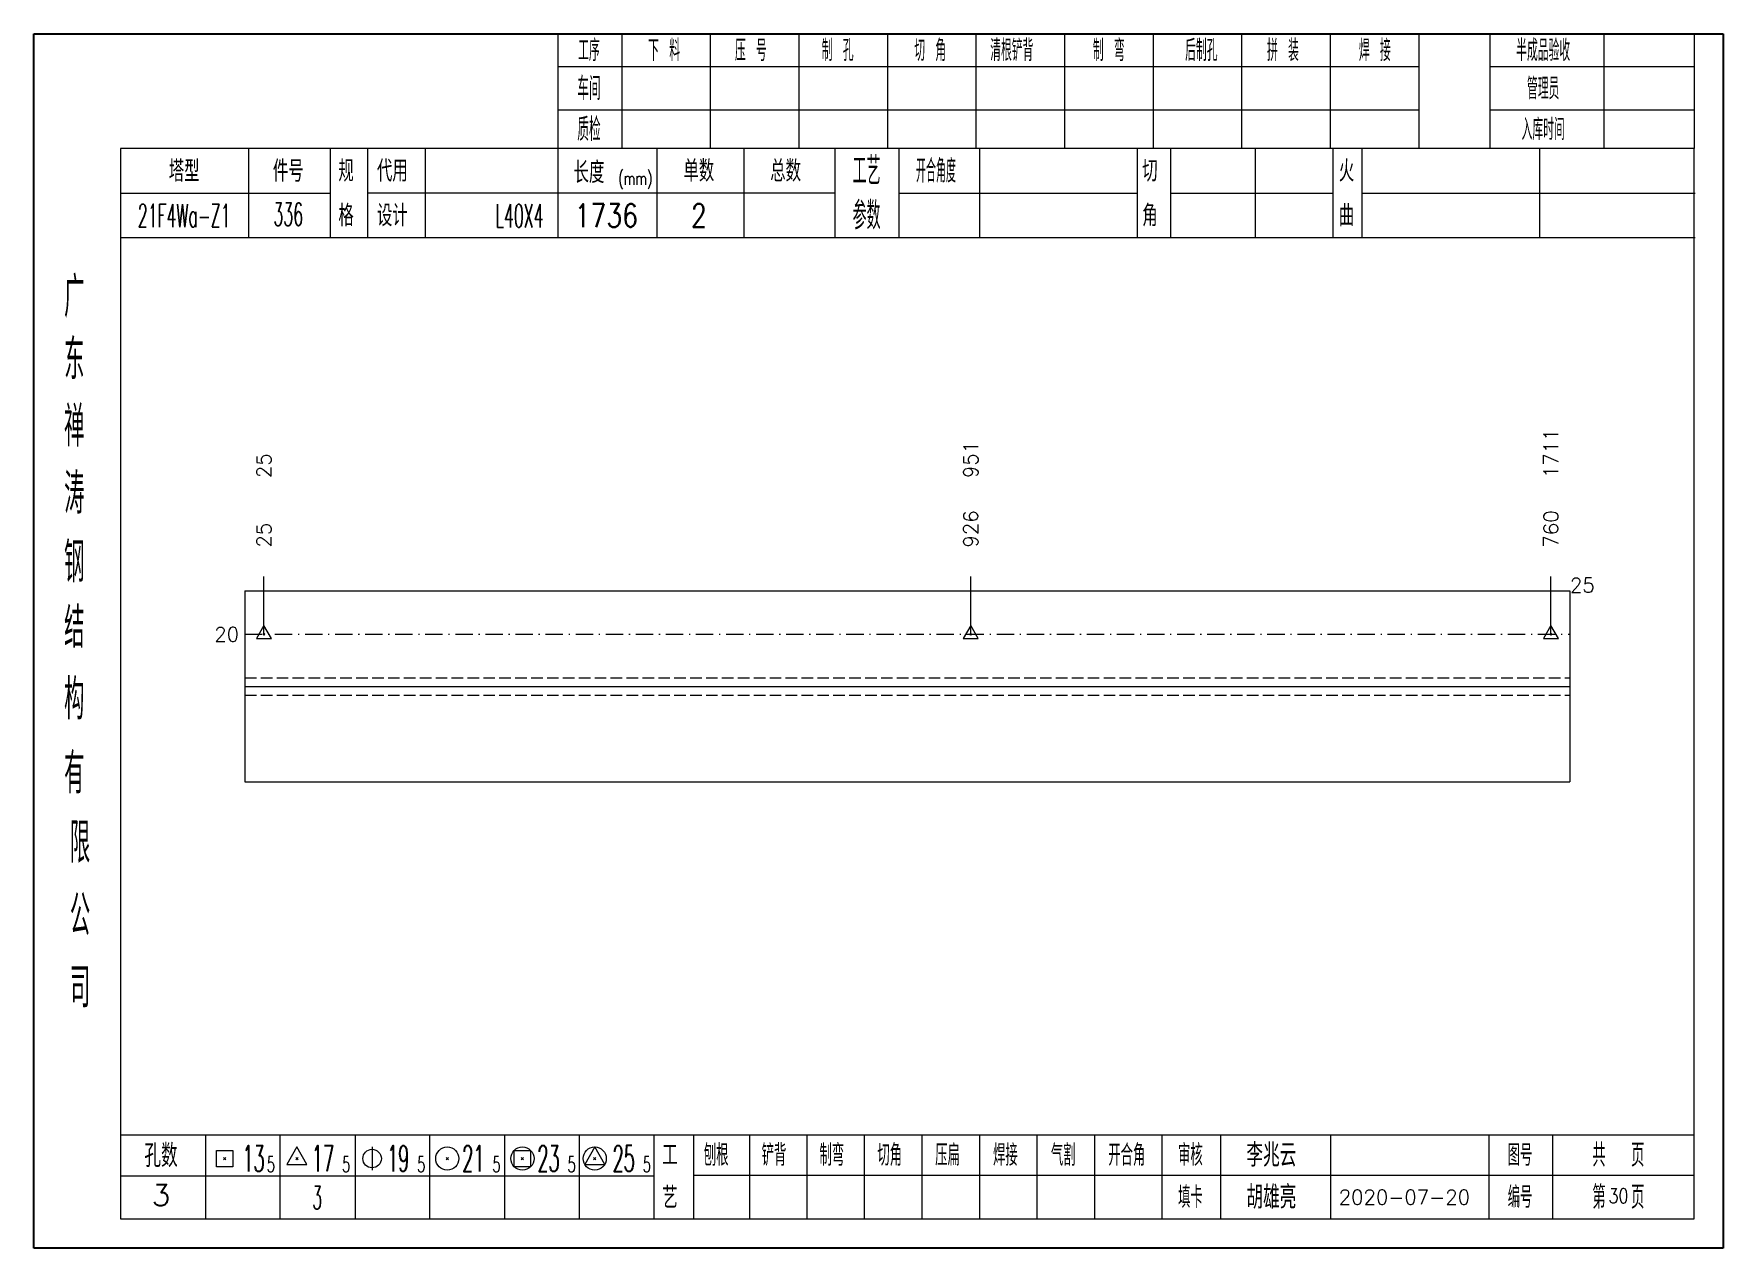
# Model space of a CAD drawing. Extents: x 1310 to 15542, y -76 to 8381.
# Drawn here: x 10568.2 to 10860.3, y 4373.7 to 4583.7 of the extents above; entities that cross this region are included whole.
import ezdxf
from ezdxf.enums import TextEntityAlignment as Align

# ---------------------------------------------------------------- set-up
doc = ezdxf.new("R2010")
doc.units = 0
doc.header["$MEASUREMENT"] = 0
doc.linetypes.add('一点画线', pattern=[5.2, 3, -1, 0.2, -1])
doc.linetypes.add('虚线', pattern=[2.75, 2, -0.75])
doc.layers.get('0').update_dxf_attribs({"linetype": 'CONTINUOUS', "lineweight": 25})
for name, color, linetype, lineweight in [('1', 7, 'CONTINUOUS', 25), ('4', 7, 'CONTINUOUS', 25), ('5', 7, 'CONTINUOUS', 25)]:
    doc.layers.add(name, color=color, linetype=linetype, lineweight=lineweight)
doc.styles.get("Standard").update_dxf_attribs({"font": 'simplex.shx', "width": 0.7, "height": 3, "bigfont": 'gbhzfs.shx'})

msp = doc.modelspace()

# ---------------------------------------------------------------- texts
at = {"color": 7, "linetype": 'Continuous', "lineweight": 13}
for s, p in [('1711', (10830.522, 4506.884)), ('25', (10607.991, 4506.884)), ('951', (10730.212, 4506.884))]:
    msp.add_text(s, height=2.5, rotation=90, dxfattribs=at).set_placement(p, align=Align.MIDDLE_LEFT)
at = {"color": 8, "linetype": 'Continuous', "lineweight": 9}
for s, p in [('25', (10607.991, 4494.884)), ('926', (10730.212, 4494.884)), ('760', (10830.522, 4494.884))]:
    msp.add_text(s, height=2.5, rotation=90, dxfattribs=at).set_placement(p, align=Align.MIDDLE_LEFT)
at = {"color": 7, "linetype": 'Continuous', "lineweight": 13}
msp.add_text('25', height=2.5, dxfattribs=at).set_placement((10833.822, 4488.384), align=Align.MIDDLE_LEFT)
msp.add_text('20', height=2.5, dxfattribs=at).set_placement((10603.692, 4479.884), align=Align.MIDDLE_RIGHT)
at = {"layer": '4', "color": 1, "linetype": 'Continuous', "lineweight": 25}
for s, height, width, p in [('工序', 3.7, 0.7, (10664.192, 4580.841)), ('下 料', 3.7, 0.7, (10677.192, 4580.841)), ('压 号', 3.7, 0.7, (10692.192, 4580.841)), ('制 孔', 3.7, 0.7, (10707.192, 4580.841)), ('切 角', 3.7, 0.7, (10723.192, 4580.841)), ('清根铲背 ', 3.7, 0.7, (10738.192, 4580.841)), (' 制 弯', 3.7, 0.7, (10753.192, 4580.841)), (' 后制孔', 3.7, 0.7, (10769.192, 4580.841)), ('拼 装', 3.7, 0.7, (10784.192, 4580.841)), (' 焊 接', 3.7, 0.7, (10799.192, 4580.841)), ('半成品验收', 3.7, 0.7, (10829.192, 4580.841)), ('车间', 4, 0.7, (10664.192, 4574.241)), ('管理员', 3.7, 0.7, (10829.192, 4574.241)), ('质检', 4, 0.7, (10664.192, 4567.181)), ('入库时间', 3.7, 0.7, (10829.192, 4567.181)), ('(mm)', 2.24, 0.7, (10672.192, 4558.741)), ('工艺', 4.8, 0.7, (10712.192, 4560.001)), ('开合角度', 4, 0.6, (10724.192, 4560.001)), ('336', 4, 0.5, (10612.192, 4552.511)), ('参数', 4.8, 0.7, (10712.192, 4552.291)), ('21F4Wa-Z1', 4, 0.5, (10594.192, 4552.261)), ('L40X4', 4, 0.5, (10652.192, 4552.241)), ('1736', 4, 0.8, (10667.192, 4552.291)), ('2', 4, 0.8, (10683.192, 4552.291)), ('广', 6.96, 0.7, (10575.192, 4538.211)), ('东', 6.96, 0.7, (10575.192, 4527.421)), ('禅', 6.96, 0.7, (10575.192, 4515.831)), ('涛', 6.96, 0.7, (10575.192, 4504.231)), ('钢', 6.96, 0.7, (10575.192, 4492.341)), ('结', 6.96, 0.7, (10575.192, 4481.031)), ('构', 6.96, 0.7, (10575.192, 4468.651)), ('有', 6.96, 0.7, (10575.192, 4455.841)), ('限', 6.96, 0.7, (10576.192, 4443.841)), ('公', 6.96, 0.7, (10576.192, 4431.301)), ('司', 6.96, 0.7, (10576.192, 4418.821)), ('13', 4.47, 0.5, (10606.192, 4389.241)), ('17', 4.47, 0.5, (10618.192, 4389.241)), ('19', 4.47, 0.5, (10631.192, 4389.241)), ('21', 4.47, 0.5, (10644.192, 4389.241)), ('23', 4.47, 0.5, (10657.192, 4389.241)), ('25', 4.47, 0.5, (10670.192, 4389.241)), ('刨根', 3.7, 0.8, (10686.192, 4389.841)), ('铲背', 3.7, 0.8, (10696.192, 4389.841)), ('制弯', 3.7, 0.8, (10706.192, 4389.841)), ('切角', 3.7, 0.8, (10716.192, 4389.841)), ('压扁', 3.7, 0.8, (10726.192, 4389.841)), ('焊接', 3.7, 0.8, (10736.192, 4389.841)), ('气割', 3.7, 0.8, (10746.192, 4389.841)), ('开合角', 3.7, 0.8, (10757.192, 4389.841)), ('审核', 3.7, 0.8, (10768.192, 4389.841)), ('图号', 3.7, 0.8, (10825.192, 4389.841)), ('共  页', 4, 0.8, (10842.192, 4389.841)), ('5', 2.68, 0.6, (10609.192, 4388.241)), ('5', 2.68, 0.6, (10622.192, 4388.241)), ('5', 2.68, 0.6, (10635.192, 4388.241)), ('5', 2.68, 0.6, (10648.192, 4388.241)), ('5', 2.68, 0.6, (10661.192, 4388.241)), ('5', 2.68, 0.6, (10674.192, 4388.241)), ('第  页', 4, 0.8, (10842.192, 4382.571)), ('3', 4, 0.5, (10617.192, 4382.491)), ('填卡', 3.7, 0.8, (10768.192, 4382.571)), ('编号', 3.7, 0.8, (10825.192, 4382.571))]:
    msp.add_text(s, height=height, dxfattribs=dict(at, width=width)).set_placement(p, align=Align.MIDDLE_CENTER)
for s, height, p in [('塔型', 3.7, (10594.192, 4559.971)), ('件号', 3.7, (10612.192, 4559.971)), ('规', 3.7, (10622.192, 4560.001)), ('代用', 3.7, (10630.192, 4560.001)), ('长度', 3.7, (10664.192, 4559.741)), ('单数', 3.7, (10683.192, 4560.001)), ('总数', 3.7, (10698.192, 4560.001)), ('切', 3.7, (10761.192, 4560.001)), ('火', 3.7, (10795.192, 4560.001)), ('格', 3.7, (10622.192, 4552.291)), ('设计', 3.7, (10630.192, 4552.291)), ('角', 3.7, (10761.192, 4552.291)), ('曲', 3.7, (10795.192, 4552.291)), ('孔数', 4, (10590.192, 4389.761)), ('工', 3.7, (10678.192, 4389.841)), ('李兆云', 4, (10782.192, 4389.841)), ('胡雄亮', 4, (10782.192, 4382.571)), ('3', 3.7, (10590.192, 4382.931)), ('艺', 3.7, (10678.192, 4382.491)), ('2020-07-20', 2.5, (10805.192, 4382.571))]:
    msp.add_text(s, height=height, dxfattribs=at).set_placement(p, align=Align.MIDDLE_CENTER)
at = {"layer": '4', "color": 6, "linetype": 'Continuous', "lineweight": 25, "width": 0.8}
msp.add_text('30', height=2.5, dxfattribs=at).set_placement((10842.217, 4382.799), align=Align.MIDDLE_CENTER)

# ---------------------------------------------------------------- blocks, each defined once
blk = doc.blocks.new('孔17.5')
at = {"layer": '5', "color": 7, "linetype": 'Continuous', "lineweight": 13}
for p, q in [((0, 1), (-0.866, -0.5)), ((-0.1, -0.1), (0.1, 0.1)), ((0.1, -0.1), (-0.1, 0.1)), ((0.866, -0.5), (0, 1)), ((-0.866, -0.5), (0.866, -0.5))]:
    blk.add_line(p, q, dxfattribs=at)
blk = doc.blocks.new('CTJGK')
at = {"color": 6, "linetype": 'Continuous'}
for p, q in [((0, 209.97), (292.13, 209.97)), ((0, 0), (0, 209.97)), ((292.13, 209.97), (292.13, 0)), ((292.13, 0), (0, 0))]:
    blk.add_line(p, q, dxfattribs=at)

# ---------------------------------------------------------------- linework, layer by layer
at = {"color": 7, "linetype": 'Continuous', "lineweight": 18}
for p, q in [((10604.692, 4487.384), (10604.692, 4454.384)), ((10604.692, 4487.384), (10833.822, 4487.384)), ((10833.822, 4487.384), (10833.822, 4454.384)), ((10604.692, 4470.884), (10833.822, 4470.884))]:
    msp.add_line(p, q, dxfattribs=at)
at = {"color": 7, "linetype": 'Continuous', "lineweight": 13}
for p, q in [((10607.991, 4479.884), (10607.991, 4489.884)), ((10730.212, 4479.884), (10730.212, 4489.884)), ((10830.522, 4479.884), (10830.522, 4489.884))]:
    msp.add_line(p, q, dxfattribs=at)
at = {"color": 3, "linetype": '一点画线', "lineweight": 13}
msp.add_line((10604.692, 4479.884), (10833.822, 4479.884), dxfattribs=at)
at = {"color": 1, "linetype": '虚线', "lineweight": 18}
for p, q in [((10604.692, 4472.384), (10833.822, 4472.384)), ((10604.692, 4469.384), (10833.822, 4469.384))]:
    msp.add_line(p, q, dxfattribs=at)
at = {"layer": '1', "color": 7, "linetype": 'Continuous', "lineweight": 18}
msp.add_line((10604.692, 4454.384), (10833.822, 4454.384), dxfattribs=at)
at = {"layer": '4', "color": 1, "linetype": 'Continuous', "lineweight": 18}
for p, q in [((10568.192, 4583.711), (10568.192, 4373.741)), ((10860.322, 4583.711), (10568.192, 4583.711)), ((10658.822, 4583.711), (10658.822, 4563.871)), ((10669.852, 4583.711), (10669.852, 4563.851)), ((10685.162, 4583.711), (10685.162, 4563.851)), ((10700.482, 4583.711), (10700.482, 4563.851)), ((10715.792, 4583.711), (10715.792, 4563.851)), ((10731.102, 4583.711), (10731.102, 4563.851)), ((10746.412, 4583.711), (10746.412, 4563.851)), ((10761.732, 4583.711), (10761.732, 4563.851)), ((10777.042, 4583.711), (10777.042, 4563.851)), ((10792.352, 4583.711), (10792.352, 4563.851)), ((10807.662, 4583.711), (10807.662, 4563.871)), ((10807.662, 4583.711), (10807.662, 4563.851)), ((10819.942, 4583.711), (10819.942, 4563.851)), ((10839.692, 4583.711), (10839.692, 4563.851)), ((10855.272, 4583.711), (10855.272, 4563.851)), ((10860.322, 4553.911), (10860.322, 4583.711)), ((10807.662, 4577.981), (10658.822, 4577.981)), ((10855.272, 4577.981), (10819.942, 4577.981)), ((10807.662, 4570.501), (10658.822, 4570.501)), ((10855.272, 4570.501), (10819.942, 4570.501)), ((10583.202, 4563.851), (10583.202, 4378.791)), ((10855.272, 4563.851), (10583.202, 4563.851)), ((10605.322, 4563.861), (10605.322, 4548.441)), ((10619.472, 4548.441), (10619.472, 4563.851)), ((10625.972, 4548.441), (10625.972, 4563.851)), ((10635.842, 4563.851), (10635.842, 4548.441)), ((10658.822, 4563.871), (10658.822, 4548.441)), ((10675.942, 4563.851), (10675.942, 4548.441)), ((10690.992, 4563.851), (10690.992, 4548.441)), ((10706.692, 4563.851), (10706.692, 4548.441)), ((10717.752, 4563.851), (10717.752, 4548.441)), ((10731.702, 4563.851), (10731.702, 4548.441)), ((10759.002, 4563.851), (10759.002, 4548.441)), ((10764.762, 4563.851), (10764.762, 4548.441)), ((10779.382, 4563.851), (10779.382, 4548.441)), ((10792.842, 4563.851), (10792.842, 4548.441)), ((10797.832, 4563.851), (10797.832, 4548.441)), ((10828.572, 4563.851), (10828.572, 4548.441)), ((10855.272, 4378.791), (10855.272, 4563.851)), ((10619.472, 4556.091), (10583.202, 4556.091)), ((10706.692, 4556.141), (10625.972, 4556.141)), ((10717.752, 4556.141), (10759.002, 4556.141)), ((10764.762, 4556.141), (10792.842, 4556.141)), ((10797.832, 4556.141), (10855.452, 4556.141)), ((10860.322, 4373.741), (10860.322, 4553.911)), ((10855.452, 4548.441), (10583.202, 4548.441)), ((10583.202, 4393.321), (10855.272, 4393.321)), ((10597.892, 4393.321), (10597.892, 4378.791)), ((10610.822, 4378.791), (10610.822, 4393.321)), ((10623.752, 4393.321), (10623.752, 4378.791)), ((10636.672, 4378.791), (10636.672, 4393.321)), ((10649.602, 4393.321), (10649.602, 4378.791)), ((10662.532, 4378.791), (10662.532, 4393.321)), ((10675.452, 4378.791), (10675.452, 4393.321)), ((10682.322, 4378.791), (10682.322, 4393.321)), ((10691.982, 4378.791), (10691.982, 4393.321)), ((10701.922, 4378.791), (10701.922, 4393.321)), ((10711.862, 4378.791), (10711.862, 4393.321)), ((10721.812, 4378.791), (10721.812, 4393.321)), ((10731.752, 4378.791), (10731.752, 4393.321)), ((10741.692, 4378.791), (10741.692, 4393.321)), ((10751.642, 4378.791), (10751.642, 4393.321)), ((10763.282, 4378.791), (10763.282, 4393.321)), ((10773.432, 4378.791), (10773.432, 4393.321)), ((10792.492, 4378.791), (10792.492, 4393.321)), ((10819.872, 4378.791), (10819.872, 4393.321)), ((10830.832, 4378.791), (10830.832, 4393.321)), ((10675.452, 4386.191), (10583.202, 4386.191)), ((10682.282, 4386.351), (10855.272, 4386.351)), ((10583.202, 4378.791), (10855.272, 4378.791)), ((10568.192, 4373.741), (10860.322, 4373.741))]:
    msp.add_line(p, q, dxfattribs=at)
at = {"layer": '4', "color": 7, "linetype": 'Continuous', "lineweight": 13}
for p, q in [((10613.692, 4391.241), (10611.96, 4388.241)), ((10615.424, 4388.241), (10613.692, 4391.241)), ((10626.692, 4391.241), (10626.692, 4387.241)), ((10665.192, 4391.241), (10663.46, 4388.241)), ((10666.924, 4388.241), (10665.192, 4391.241)), ((10599.778, 4387.827), (10599.778, 4390.655)), ((10599.778, 4390.655), (10602.606, 4390.655)), ((10602.606, 4387.827), (10599.778, 4387.827)), ((10600.992, 4389.041), (10601.392, 4389.441)), ((10601.392, 4389.041), (10600.992, 4389.441)), ((10602.606, 4390.655), (10602.606, 4387.827)), ((10611.96, 4388.241), (10615.424, 4388.241)), ((10613.492, 4389.041), (10613.892, 4389.441)), ((10613.892, 4389.041), (10613.492, 4389.441)), ((10639.492, 4389.041), (10639.892, 4389.441)), ((10639.892, 4389.041), (10639.492, 4389.441)), ((10651.278, 4387.827), (10651.278, 4390.655)), ((10651.278, 4390.655), (10654.106, 4390.655)), ((10654.106, 4387.827), (10651.278, 4387.827)), ((10652.492, 4389.041), (10652.892, 4389.441)), ((10652.892, 4389.041), (10652.492, 4389.441)), ((10654.106, 4390.655), (10654.106, 4387.827)), ((10663.46, 4388.241), (10666.924, 4388.241)), ((10664.992, 4389.041), (10665.392, 4389.441)), ((10665.392, 4389.041), (10664.992, 4389.441))]:
    msp.add_line(p, q, dxfattribs=at)
for centre, radius in [((10626.692, 4389.241), 1.6), ((10639.692, 4389.241), 2), ((10652.692, 4389.241), 2), ((10665.192, 4389.241), 2)]:
    msp.add_circle(centre, radius, dxfattribs=at)

# ---------------------------------------------------------------- block references
at = {"color": 0, "linetype": 'Continuous'}
msp.add_blockref('CTJGK', (10568.192, 4373.741), dxfattribs=at)
at = {"color": 8, "linetype": 'Continuous', "lineweight": 9, "xscale": 1.5, "yscale": 1.5, "zscale": 1.5}
for p in [(10607.991, 4479.884), (10730.212, 4479.884), (10830.522, 4479.884)]:
    msp.add_blockref('孔17.5', p, dxfattribs=at)

msp.set_redraw_order([(e.dxf.handle, doc.entitydb.next_handle()) for e in msp.query("TEXT MTEXT ATTDEF DIMENSION ARC_DIMENSION")])  # texts and dimensions are drawn at this point

doc.saveas('drawing.dxf')
